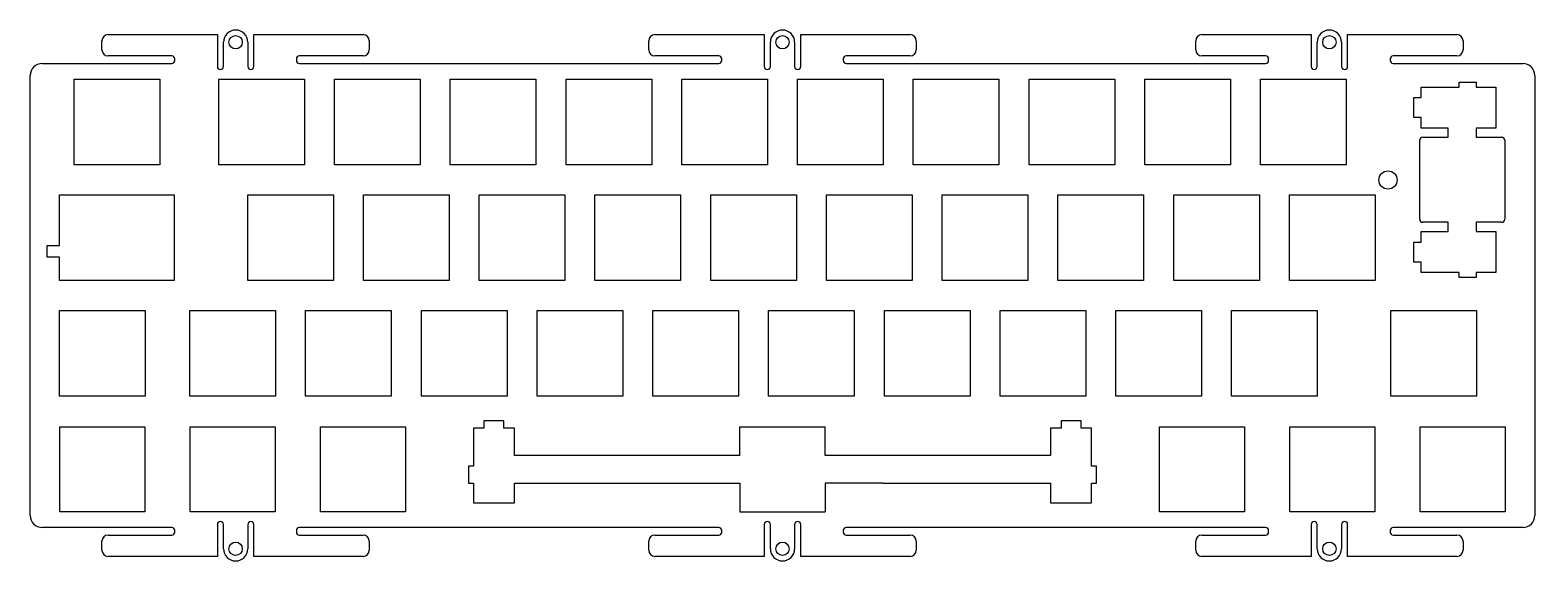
# Model space of a CAD drawing. Header units: millimetres. Extents: x 39 to 286, y 58 to 145.
import ezdxf

# ---------------------------------------------------------------- set-up
doc = ezdxf.new("R2010")
doc.units = ezdxf.units.MM
for name, color, linetype in [('Shape10394', 7, 'CONTINUOUS'), ('Shape10395', 7, 'CONTINUOUS'), ('Shape10396', 7, 'CONTINUOUS'), ('Shape10397', 7, 'CONTINUOUS'), ('Shape10398', 7, 'CONTINUOUS'), ('Shape10399', 7, 'CONTINUOUS'), ('Shape10400', 7, 'CONTINUOUS'), ('Shape10401', 7, 'CONTINUOUS'), ('Shape10402', 7, 'CONTINUOUS'), ('Shape10403', 7, 'CONTINUOUS'), ('Shape10404', 7, 'CONTINUOUS'), ('Shape10405', 7, 'CONTINUOUS'), ('Shape10406', 7, 'CONTINUOUS'), ('Shape10407', 7, 'CONTINUOUS'), ('Shape10408', 7, 'CONTINUOUS'), ('Shape10409', 7, 'CONTINUOUS'), ('Shape10410', 7, 'CONTINUOUS'), ('Shape10411', 7, 'CONTINUOUS'), ('Shape10412', 7, 'CONTINUOUS'), ('Shape10413', 7, 'CONTINUOUS'), ('Shape10414', 7, 'CONTINUOUS'), ('Shape10415', 7, 'CONTINUOUS'), ('Shape10416', 7, 'CONTINUOUS'), ('Shape10417', 7, 'CONTINUOUS'), ('Shape10418', 7, 'CONTINUOUS'), ('Shape10419', 7, 'CONTINUOUS'), ('Shape10420', 7, 'CONTINUOUS'), ('Shape10421', 7, 'CONTINUOUS'), ('Shape10422', 7, 'CONTINUOUS'), ('Shape10423', 7, 'CONTINUOUS'), ('Shape10424', 7, 'CONTINUOUS'), ('Shape10425', 7, 'CONTINUOUS'), ('Shape10426', 7, 'CONTINUOUS'), ('Shape10427', 7, 'CONTINUOUS'), ('Shape10428', 7, 'CONTINUOUS'), ('Shape10429', 7, 'CONTINUOUS'), ('Shape10430', 7, 'CONTINUOUS'), ('Shape10431', 7, 'CONTINUOUS'), ('Shape10551', 7, 'CONTINUOUS'), ('Shape10552', 7, 'CONTINUOUS'), ('Shape10553', 7, 'CONTINUOUS'), ('Shape10554', 7, 'CONTINUOUS'), ('Shape10555', 7, 'CONTINUOUS'), ('Shape10556', 7, 'CONTINUOUS'), ('Shape10557', 7, 'CONTINUOUS'), ('Shape10558', 7, 'CONTINUOUS'), ('Shape10559', 7, 'CONTINUOUS'), ('Shape10560', 7, 'CONTINUOUS'), ('Shape10561', 7, 'CONTINUOUS'), ('Shape10562', 7, 'CONTINUOUS'), ('Shape10563', 7, 'CONTINUOUS'), ('Shape10564', 7, 'CONTINUOUS'), ('Shape10565', 7, 'CONTINUOUS'), ('Shape10566', 7, 'CONTINUOUS'), ('Shape10567', 7, 'CONTINUOUS'), ('Shape10568', 7, 'CONTINUOUS'), ('Shape10569', 7, 'CONTINUOUS'), ('Shape10570', 7, 'CONTINUOUS'), ('Shape10571', 7, 'CONTINUOUS'), ('Shape10572', 7, 'CONTINUOUS'), ('Shape10573', 7, 'CONTINUOUS'), ('Shape10574', 7, 'CONTINUOUS'), ('Shape10575', 7, 'CONTINUOUS'), ('Shape10576', 7, 'CONTINUOUS'), ('Shape10577', 7, 'CONTINUOUS'), ('Shape10578', 7, 'CONTINUOUS'), ('Shape10579', 7, 'CONTINUOUS'), ('Shape10580', 7, 'CONTINUOUS'), ('Shape10581', 7, 'CONTINUOUS'), ('Shape10582', 7, 'CONTINUOUS'), ('Shape10583', 7, 'CONTINUOUS'), ('Shape10584', 7, 'CONTINUOUS'), ('Shape10585', 7, 'CONTINUOUS'), ('Shape10586', 7, 'CONTINUOUS'), ('Shape10587', 7, 'CONTINUOUS'), ('Shape10588', 7, 'CONTINUOUS'), ('Shape10589', 7, 'CONTINUOUS'), ('Shape10590', 7, 'CONTINUOUS'), ('Shape10671', 7, 'CONTINUOUS'), ('Shape10672', 7, 'CONTINUOUS'), ('Shape10673', 7, 'CONTINUOUS'), ('Shape10674', 7, 'CONTINUOUS'), ('Shape10675', 7, 'CONTINUOUS'), ('Shape10676', 7, 'CONTINUOUS'), ('Shape10677', 7, 'CONTINUOUS'), ('Shape10678', 7, 'CONTINUOUS'), ('Shape12742', 7, 'CONTINUOUS'), ('Shape8142', 7, 'CONTINUOUS'), ('Shape8143', 7, 'CONTINUOUS'), ('Shape8144', 7, 'CONTINUOUS'), ('Shape8145', 7, 'CONTINUOUS'), ('Shape8146', 7, 'CONTINUOUS'), ('Shape8147', 7, 'CONTINUOUS'), ('Shape8772', 7, 'CONTINUOUS'), ('Shape8773', 7, 'CONTINUOUS'), ('Shape8774', 7, 'CONTINUOUS'), ('Shape8775', 7, 'CONTINUOUS'), ('Shape8776', 7, 'CONTINUOUS'), ('Shape8777', 7, 'CONTINUOUS'), ('Shape8778', 7, 'CONTINUOUS'), ('Shape8779', 7, 'CONTINUOUS'), ('Shape8780', 7, 'CONTINUOUS'), ('Shape8781', 7, 'CONTINUOUS'), ('Shape8782', 7, 'CONTINUOUS'), ('Shape8783', 7, 'CONTINUOUS'), ('Shape8784', 7, 'CONTINUOUS'), ('Shape8785', 7, 'CONTINUOUS'), ('Shape8786', 7, 'CONTINUOUS'), ('Shape8787', 7, 'CONTINUOUS'), ('Shape8788', 7, 'CONTINUOUS'), ('Shape8789', 7, 'CONTINUOUS'), ('Shape8790', 7, 'CONTINUOUS'), ('Shape8791', 7, 'CONTINUOUS'), ('Shape8792', 7, 'CONTINUOUS'), ('Shape8793', 7, 'CONTINUOUS'), ('Shape8794', 7, 'CONTINUOUS'), ('Shape8795', 7, 'CONTINUOUS'), ('Shape8796', 7, 'CONTINUOUS'), ('Shape8797', 7, 'CONTINUOUS'), ('Shape8798', 7, 'CONTINUOUS'), ('Shape8799', 7, 'CONTINUOUS'), ('Shape8800', 7, 'CONTINUOUS'), ('Shape8801', 7, 'CONTINUOUS'), ('Shape8802', 7, 'CONTINUOUS'), ('Shape8803', 7, 'CONTINUOUS'), ('Shape8804', 7, 'CONTINUOUS'), ('Shape8805', 7, 'CONTINUOUS'), ('Shape8806', 7, 'CONTINUOUS'), ('Shape8807', 7, 'CONTINUOUS'), ('Shape8808', 7, 'CONTINUOUS'), ('Shape8809', 7, 'CONTINUOUS'), ('Shape8810', 7, 'CONTINUOUS'), ('Shape8811', 7, 'CONTINUOUS'), ('Shape8812', 7, 'CONTINUOUS'), ('Shape8813', 7, 'CONTINUOUS'), ('Shape8814', 7, 'CONTINUOUS'), ('Shape8815', 7, 'CONTINUOUS'), ('Shape8816', 7, 'CONTINUOUS'), ('Shape8817', 7, 'CONTINUOUS'), ('Shape8818', 7, 'CONTINUOUS'), ('Shape8819', 7, 'CONTINUOUS'), ('Shape8820', 7, 'CONTINUOUS'), ('Shape8821', 7, 'CONTINUOUS'), ('Shape8822', 7, 'CONTINUOUS'), ('Shape8823', 7, 'CONTINUOUS'), ('Shape8824', 7, 'CONTINUOUS'), ('Shape8825', 7, 'CONTINUOUS'), ('Shape8826', 7, 'CONTINUOUS'), ('Shape8827', 7, 'CONTINUOUS'), ('Shape8828', 7, 'CONTINUOUS'), ('Shape8829', 7, 'CONTINUOUS'), ('Shape8830', 7, 'CONTINUOUS'), ('Shape8831', 7, 'CONTINUOUS'), ('Shape8832', 7, 'CONTINUOUS'), ('Shape8833', 7, 'CONTINUOUS'), ('Shape8834', 7, 'CONTINUOUS'), ('Shape8835', 7, 'CONTINUOUS'), ('Shape8836', 7, 'CONTINUOUS'), ('Shape8837', 7, 'CONTINUOUS'), ('Shape8838', 7, 'CONTINUOUS'), ('Shape8839', 7, 'CONTINUOUS'), ('Shape8840', 7, 'CONTINUOUS'), ('Shape8841', 7, 'CONTINUOUS'), ('Shape8842', 7, 'CONTINUOUS'), ('Shape8843', 7, 'CONTINUOUS'), ('Shape8844', 7, 'CONTINUOUS'), ('Shape8845', 7, 'CONTINUOUS'), ('Shape8846', 7, 'CONTINUOUS'), ('Shape8847', 7, 'CONTINUOUS'), ('Shape8848', 7, 'CONTINUOUS'), ('Shape8849', 7, 'CONTINUOUS'), ('Shape8850', 7, 'CONTINUOUS'), ('Shape8851', 7, 'CONTINUOUS'), ('Shape8852', 7, 'CONTINUOUS'), ('Shape8853', 7, 'CONTINUOUS'), ('Shape8854', 7, 'CONTINUOUS'), ('Shape8855', 7, 'CONTINUOUS'), ('Shape8856', 7, 'CONTINUOUS'), ('Shape8857', 7, 'CONTINUOUS'), ('Shape8858', 7, 'CONTINUOUS'), ('Shape8859', 7, 'CONTINUOUS'), ('Shape8860', 7, 'CONTINUOUS'), ('Shape8861', 7, 'CONTINUOUS'), ('Shape8862', 7, 'CONTINUOUS'), ('Shape8863', 7, 'CONTINUOUS'), ('Shape8864', 7, 'CONTINUOUS'), ('Shape8865', 7, 'CONTINUOUS'), ('Shape8866', 7, 'CONTINUOUS'), ('Shape8867', 7, 'CONTINUOUS'), ('Shape8868', 7, 'CONTINUOUS'), ('Shape8869', 7, 'CONTINUOUS'), ('Shape8870', 7, 'CONTINUOUS'), ('Shape8871', 7, 'CONTINUOUS'), ('Shape8872', 7, 'CONTINUOUS'), ('Shape8873', 7, 'CONTINUOUS'), ('Shape8874', 7, 'CONTINUOUS'), ('Shape8875', 7, 'CONTINUOUS'), ('Shape8876', 7, 'CONTINUOUS'), ('Shape8877', 7, 'CONTINUOUS'), ('Shape8878', 7, 'CONTINUOUS'), ('Shape8879', 7, 'CONTINUOUS'), ('Shape8880', 7, 'CONTINUOUS'), ('Shape8881', 7, 'CONTINUOUS'), ('Shape8882', 7, 'CONTINUOUS'), ('Shape8883', 7, 'CONTINUOUS'), ('Shape8884', 7, 'CONTINUOUS'), ('Shape8885', 7, 'CONTINUOUS'), ('Shape8886', 7, 'CONTINUOUS'), ('Shape8887', 7, 'CONTINUOUS'), ('Shape8888', 7, 'CONTINUOUS'), ('Shape8889', 7, 'CONTINUOUS'), ('Shape8890', 7, 'CONTINUOUS'), ('Shape8891', 7, 'CONTINUOUS'), ('Shape8892', 7, 'CONTINUOUS'), ('Shape8893', 7, 'CONTINUOUS'), ('Shape8894', 7, 'CONTINUOUS'), ('Shape8895', 7, 'CONTINUOUS'), ('Shape8896', 7, 'CONTINUOUS'), ('Shape8897', 7, 'CONTINUOUS'), ('Shape8898', 7, 'CONTINUOUS'), ('Shape8899', 7, 'CONTINUOUS'), ('Shape8900', 7, 'CONTINUOUS'), ('Shape8901', 7, 'CONTINUOUS'), ('Shape8902', 7, 'CONTINUOUS'), ('Shape8903', 7, 'CONTINUOUS'), ('Shape8904', 7, 'CONTINUOUS'), ('Shape8905', 7, 'CONTINUOUS'), ('Shape8906', 7, 'CONTINUOUS'), ('Shape8907', 7, 'CONTINUOUS'), ('Shape8908', 7, 'CONTINUOUS'), ('Shape8909', 7, 'CONTINUOUS'), ('Shape8910', 7, 'CONTINUOUS'), ('Shape8911', 7, 'CONTINUOUS'), ('Shape8912', 7, 'CONTINUOUS'), ('Shape8913', 7, 'CONTINUOUS'), ('Shape8914', 7, 'CONTINUOUS'), ('Shape8915', 7, 'CONTINUOUS'), ('Shape8916', 7, 'CONTINUOUS'), ('Shape8917', 7, 'CONTINUOUS'), ('Shape8918', 7, 'CONTINUOUS'), ('Shape8919', 7, 'CONTINUOUS'), ('Shape8920', 7, 'CONTINUOUS'), ('Shape8921', 7, 'CONTINUOUS'), ('Shape8922', 7, 'CONTINUOUS'), ('Shape8923', 7, 'CONTINUOUS'), ('Shape9076', 7, 'CONTINUOUS'), ('Shape9077', 7, 'CONTINUOUS'), ('Shape9078', 7, 'CONTINUOUS'), ('Shape9079', 7, 'CONTINUOUS'), ('Shape9080', 7, 'CONTINUOUS'), ('Shape9081', 7, 'CONTINUOUS'), ('Shape9082', 7, 'CONTINUOUS'), ('Shape9083', 7, 'CONTINUOUS'), ('Shape9084', 7, 'CONTINUOUS'), ('Shape9085', 7, 'CONTINUOUS'), ('Shape9086', 7, 'CONTINUOUS'), ('Shape9087', 7, 'CONTINUOUS'), ('Shape9088', 7, 'CONTINUOUS'), ('Shape9089', 7, 'CONTINUOUS'), ('Shape9090', 7, 'CONTINUOUS'), ('Shape9091', 7, 'CONTINUOUS'), ('Shape9092', 7, 'CONTINUOUS'), ('Shape9093', 7, 'CONTINUOUS'), ('Shape9094', 7, 'CONTINUOUS'), ('Shape9095', 7, 'CONTINUOUS'), ('Shape9096', 7, 'CONTINUOUS'), ('Shape9097', 7, 'CONTINUOUS'), ('Shape9098', 7, 'CONTINUOUS'), ('Shape9099', 7, 'CONTINUOUS'), ('Shape9100', 7, 'CONTINUOUS'), ('Shape9101', 7, 'CONTINUOUS'), ('Shape9102', 7, 'CONTINUOUS'), ('Shape9103', 7, 'CONTINUOUS'), ('Shape9104', 7, 'CONTINUOUS'), ('Shape9105', 7, 'CONTINUOUS'), ('Shape9106', 7, 'CONTINUOUS'), ('Shape9107', 7, 'CONTINUOUS'), ('Shape9108', 7, 'CONTINUOUS'), ('Shape9109', 7, 'CONTINUOUS'), ('Shape9110', 7, 'CONTINUOUS'), ('Shape9111', 7, 'CONTINUOUS'), ('Shape9112', 7, 'CONTINUOUS'), ('Shape9113', 7, 'CONTINUOUS'), ('Shape9114', 7, 'CONTINUOUS'), ('Shape9115', 7, 'CONTINUOUS'), ('Shape9116', 7, 'CONTINUOUS'), ('Shape9117', 7, 'CONTINUOUS'), ('Shape9118', 7, 'CONTINUOUS'), ('Shape9119', 7, 'CONTINUOUS'), ('Shape9120', 7, 'CONTINUOUS'), ('Shape9121', 7, 'CONTINUOUS'), ('Shape9122', 7, 'CONTINUOUS'), ('Shape9123', 7, 'CONTINUOUS'), ('Shape9124', 7, 'CONTINUOUS'), ('Shape9125', 7, 'CONTINUOUS'), ('Shape9126', 7, 'CONTINUOUS'), ('Shape9127', 7, 'CONTINUOUS'), ('Shape9128', 7, 'CONTINUOUS'), ('Shape9129', 7, 'CONTINUOUS'), ('Shape9130', 7, 'CONTINUOUS'), ('Shape9131', 7, 'CONTINUOUS'), ('Shape9132', 7, 'CONTINUOUS'), ('Shape9133', 7, 'CONTINUOUS'), ('Shape9134', 7, 'CONTINUOUS'), ('Shape9135', 7, 'CONTINUOUS'), ('Shape9136', 7, 'CONTINUOUS'), ('Shape9137', 7, 'CONTINUOUS'), ('Shape9138', 7, 'CONTINUOUS'), ('Shape9139', 7, 'CONTINUOUS'), ('Shape9140', 7, 'CONTINUOUS'), ('Shape9141', 7, 'CONTINUOUS'), ('Shape9142', 7, 'CONTINUOUS'), ('Shape9143', 7, 'CONTINUOUS'), ('Shape9144', 7, 'CONTINUOUS'), ('Shape9145', 7, 'CONTINUOUS'), ('Shape9146', 7, 'CONTINUOUS'), ('Shape9147', 7, 'CONTINUOUS'), ('Shape9148', 7, 'CONTINUOUS'), ('Shape9149', 7, 'CONTINUOUS'), ('Shape9150', 7, 'CONTINUOUS'), ('Shape9151', 7, 'CONTINUOUS'), ('Shape9152', 7, 'CONTINUOUS'), ('Shape9153', 7, 'CONTINUOUS'), ('Shape9154', 7, 'CONTINUOUS'), ('Shape9155', 7, 'CONTINUOUS'), ('Shape9156', 7, 'CONTINUOUS'), ('Shape9157', 7, 'CONTINUOUS'), ('Shape9158', 7, 'CONTINUOUS'), ('Shape9159', 7, 'CONTINUOUS'), ('Shape9160', 7, 'CONTINUOUS'), ('Shape9161', 7, 'CONTINUOUS'), ('Shape9162', 7, 'CONTINUOUS'), ('Shape9163', 7, 'CONTINUOUS'), ('Shape9164', 7, 'CONTINUOUS'), ('Shape9165', 7, 'CONTINUOUS'), ('Shape9166', 7, 'CONTINUOUS'), ('Shape9167', 7, 'CONTINUOUS'), ('Shape9168', 7, 'CONTINUOUS'), ('Shape9169', 7, 'CONTINUOUS'), ('Shape9170', 7, 'CONTINUOUS'), ('Shape9171', 7, 'CONTINUOUS'), ('Shape9172', 7, 'CONTINUOUS'), ('Shape9173', 7, 'CONTINUOUS'), ('Shape9174', 7, 'CONTINUOUS'), ('Shape9175', 7, 'CONTINUOUS'), ('Shape9176', 7, 'CONTINUOUS'), ('Shape9177', 7, 'CONTINUOUS'), ('Shape9178', 7, 'CONTINUOUS'), ('Shape9179', 7, 'CONTINUOUS'), ('Shape9180', 7, 'CONTINUOUS'), ('Shape9181', 7, 'CONTINUOUS'), ('Shape9182', 7, 'CONTINUOUS'), ('Shape9183', 7, 'CONTINUOUS'), ('Shape9184', 7, 'CONTINUOUS'), ('Shape9185', 7, 'CONTINUOUS'), ('Shape9186', 7, 'CONTINUOUS'), ('Shape9187', 7, 'CONTINUOUS'), ('Shape9188', 7, 'CONTINUOUS'), ('Shape9189', 7, 'CONTINUOUS'), ('Shape9190', 7, 'CONTINUOUS'), ('Shape9191', 7, 'CONTINUOUS'), ('Shape9192', 7, 'CONTINUOUS'), ('Shape9193', 7, 'CONTINUOUS'), ('Shape9194', 7, 'CONTINUOUS'), ('Shape9195', 7, 'CONTINUOUS'), ('Shape9196', 7, 'CONTINUOUS'), ('Shape9197', 7, 'CONTINUOUS'), ('Shape9198', 7, 'CONTINUOUS'), ('Shape9199', 7, 'CONTINUOUS'), ('Shape9200', 7, 'CONTINUOUS'), ('Shape9201', 7, 'CONTINUOUS'), ('Shape9202', 7, 'CONTINUOUS'), ('Shape9203', 7, 'CONTINUOUS'), ('Shape9204', 7, 'CONTINUOUS'), ('Shape9205', 7, 'CONTINUOUS'), ('Shape9206', 7, 'CONTINUOUS'), ('Shape9207', 7, 'CONTINUOUS'), ('Shape9208', 7, 'CONTINUOUS'), ('Shape9209', 7, 'CONTINUOUS'), ('Shape9210', 7, 'CONTINUOUS'), ('Shape9211', 7, 'CONTINUOUS'), ('Shape9212', 7, 'CONTINUOUS'), ('Shape9213', 7, 'CONTINUOUS'), ('Shape9214', 7, 'CONTINUOUS'), ('Shape9215', 7, 'CONTINUOUS'), ('Shape9216', 7, 'CONTINUOUS'), ('Shape9217', 7, 'CONTINUOUS'), ('Shape9218', 7, 'CONTINUOUS'), ('Shape9219', 7, 'CONTINUOUS'), ('Shape9220', 7, 'CONTINUOUS'), ('Shape9221', 7, 'CONTINUOUS'), ('Shape9222', 7, 'CONTINUOUS'), ('Shape9223', 7, 'CONTINUOUS'), ('Shape9224', 7, 'CONTINUOUS'), ('Shape9225', 7, 'CONTINUOUS'), ('Shape9226', 7, 'CONTINUOUS'), ('Shape9227', 7, 'CONTINUOUS'), ('Shape9228', 7, 'CONTINUOUS'), ('Shape9229', 7, 'CONTINUOUS'), ('Shape9230', 7, 'CONTINUOUS'), ('Shape9231', 7, 'CONTINUOUS')]:
    doc.layers.add(name, color=color, linetype=linetype)

msp = doc.modelspace()

# ---------------------------------------------------------------- linework, layer by layer
at = {"layer": 'Shape10394'}
msp.add_line((110.788, 73.5311), (110.788, 70.7323), dxfattribs=at)
at = {"layer": 'Shape10395'}
msp.add_line((155.489, 75.3322), (118.363, 75.3322), dxfattribs=at)
at = {"layer": 'Shape10396'}
msp.add_line((118.363, 75.3322), (118.363, 79.8011), dxfattribs=at)
at = {"layer": 'Shape10397'}
msp.add_line((118.363, 79.8011), (116.639, 79.8011), dxfattribs=at)
at = {"layer": 'Shape10398'}
msp.add_line((116.639, 79.8011), (116.639, 81.0014), dxfattribs=at)
at = {"layer": 'Shape10399'}
msp.add_line((116.639, 81.0014), (113.338, 81.0014), dxfattribs=at)
at = {"layer": 'Shape10400'}
msp.add_line((113.338, 81.0014), (113.338, 79.8011), dxfattribs=at)
at = {"layer": 'Shape10401'}
msp.add_line((113.338, 79.8011), (111.613, 79.8011), dxfattribs=at)
at = {"layer": 'Shape10402'}
msp.add_line((111.613, 79.8011), (111.613, 73.5311), dxfattribs=at)
at = {"layer": 'Shape10403'}
msp.add_line((111.613, 73.5311), (110.788, 73.5311), dxfattribs=at)
at = {"layer": 'Shape10404'}
msp.add_line((110.788, 70.7323), (111.613, 70.7323), dxfattribs=at)
at = {"layer": 'Shape10405'}
msp.add_line((111.613, 70.7323), (111.613, 67.5021), dxfattribs=at)
at = {"layer": 'Shape10406'}
msp.add_line((111.613, 67.5021), (118.363, 67.5021), dxfattribs=at)
at = {"layer": 'Shape10407'}
msp.add_line((118.363, 67.5021), (118.363, 70.7323), dxfattribs=at)
at = {"layer": 'Shape10408'}
msp.add_line((118.363, 70.7323), (155.489, 70.7323), dxfattribs=at)
at = {"layer": 'Shape10409'}
msp.add_line((179.013, 70.7323), (206.614, 70.7323), dxfattribs=at)
at = {"layer": 'Shape10410'}
msp.add_line((206.614, 70.7323), (206.614, 67.5021), dxfattribs=at)
at = {"layer": 'Shape10411'}
msp.add_line((206.614, 67.5021), (213.363, 67.5021), dxfattribs=at)
at = {"layer": 'Shape10412'}
msp.add_line((213.363, 67.5021), (213.363, 70.7323), dxfattribs=at)
at = {"layer": 'Shape10413'}
msp.add_line((213.363, 70.7323), (214.189, 70.7323), dxfattribs=at)
at = {"layer": 'Shape10414'}
msp.add_line((214.189, 70.7323), (214.189, 73.5311), dxfattribs=at)
at = {"layer": 'Shape10415'}
msp.add_line((214.189, 73.5311), (213.363, 73.5311), dxfattribs=at)
at = {"layer": 'Shape10416'}
msp.add_line((213.363, 73.5311), (213.363, 79.8011), dxfattribs=at)
at = {"layer": 'Shape10417'}
msp.add_line((213.363, 79.8011), (211.638, 79.8011), dxfattribs=at)
at = {"layer": 'Shape10418'}
msp.add_line((211.638, 79.8011), (211.638, 81.0014), dxfattribs=at)
at = {"layer": 'Shape10419'}
msp.add_line((211.638, 81.0014), (208.339, 81.0014), dxfattribs=at)
at = {"layer": 'Shape10420'}
msp.add_line((208.339, 81.0014), (208.339, 79.8011), dxfattribs=at)
at = {"layer": 'Shape10421'}
msp.add_line((208.339, 79.8011), (206.614, 79.8011), dxfattribs=at)
at = {"layer": 'Shape10422'}
msp.add_line((206.614, 79.8011), (206.614, 75.3322), dxfattribs=at)
at = {"layer": 'Shape10423'}
msp.add_line((206.614, 75.3322), (179.013, 75.3322), dxfattribs=at)
at = {"layer": 'Shape10424'}
msp.add_line((179.013, 75.3322), (169.489, 75.3322), dxfattribs=at)
at = {"layer": 'Shape10425'}
msp.add_line((179.013, 70.7323), (169.489, 70.7323), dxfattribs=at)
at = {"layer": 'Shape10426'}
msp.add_line((155.489, 75.3322), (155.489, 80.0313), dxfattribs=at)
at = {"layer": 'Shape10427'}
msp.add_line((169.489, 75.3322), (169.489, 80.0313), dxfattribs=at)
at = {"layer": 'Shape10428'}
msp.add_line((155.489, 70.7323), (155.489, 66.0313), dxfattribs=at)
at = {"layer": 'Shape10429'}
msp.add_line((169.489, 70.7323), (169.489, 66.0313), dxfattribs=at)
at = {"layer": 'Shape10430'}
msp.add_line((155.489, 80.0313), (169.489, 80.0313), dxfattribs=at)
at = {"layer": 'Shape10431'}
msp.add_line((155.489, 66.0313), (169.489, 66.0313), dxfattribs=at)
at = {"layer": 'Shape10551'}
msp.add_line((280.858, 113.708), (276.659, 113.708), dxfattribs=at)
at = {"layer": 'Shape10552'}
msp.add_arc((280.858, 114.208), 0.5, -90, 0, dxfattribs=at)
at = {"layer": 'Shape10553'}
msp.add_line((276.659, 113.708), (276.659, 112.182), dxfattribs=at)
at = {"layer": 'Shape10554'}
msp.add_line((276.659, 112.182), (279.888, 112.182), dxfattribs=at)
at = {"layer": 'Shape10555'}
msp.add_line((279.888, 112.182), (279.888, 105.432), dxfattribs=at)
at = {"layer": 'Shape10556'}
msp.add_line((279.888, 105.432), (276.659, 105.432), dxfattribs=at)
at = {"layer": 'Shape10557'}
msp.add_line((276.659, 105.432), (276.659, 104.607), dxfattribs=at)
at = {"layer": 'Shape10558'}
msp.add_line((276.659, 104.607), (273.859, 104.607), dxfattribs=at)
at = {"layer": 'Shape10559'}
msp.add_line((273.859, 104.607), (273.859, 105.432), dxfattribs=at)
at = {"layer": 'Shape10560'}
msp.add_line((273.859, 105.432), (267.589, 105.432), dxfattribs=at)
at = {"layer": 'Shape10561'}
msp.add_line((267.589, 105.432), (267.589, 107.158), dxfattribs=at)
at = {"layer": 'Shape10562'}
msp.add_line((267.589, 107.158), (266.389, 107.158), dxfattribs=at)
at = {"layer": 'Shape10563'}
msp.add_line((266.389, 107.158), (266.389, 110.457), dxfattribs=at)
at = {"layer": 'Shape10564'}
msp.add_line((266.389, 110.457), (267.589, 110.457), dxfattribs=at)
at = {"layer": 'Shape10565'}
msp.add_line((267.589, 110.457), (267.589, 112.182), dxfattribs=at)
at = {"layer": 'Shape10566'}
msp.add_line((267.589, 112.182), (272.058, 112.182), dxfattribs=at)
at = {"layer": 'Shape10567'}
msp.add_line((272.058, 112.182), (272.058, 113.708), dxfattribs=at)
at = {"layer": 'Shape10568'}
msp.add_line((272.058, 113.708), (267.859, 113.708), dxfattribs=at)
at = {"layer": 'Shape10569'}
msp.add_line((267.359, 114.208), (267.359, 127.207), dxfattribs=at)
at = {"layer": 'Shape10570'}
msp.add_arc((267.859, 114.208), 0.5, 180, -90, dxfattribs=at)
at = {"layer": 'Shape10571'}
msp.add_line((267.859, 127.707), (272.058, 127.707), dxfattribs=at)
at = {"layer": 'Shape10572'}
msp.add_arc((267.859, 127.207), 0.5, 90, 180, dxfattribs=at)
at = {"layer": 'Shape10573'}
msp.add_line((272.058, 127.707), (272.058, 129.233), dxfattribs=at)
at = {"layer": 'Shape10574'}
msp.add_line((272.058, 129.233), (267.589, 129.233), dxfattribs=at)
at = {"layer": 'Shape10575'}
msp.add_line((267.589, 129.233), (267.589, 130.956), dxfattribs=at)
at = {"layer": 'Shape10576'}
msp.add_line((267.589, 130.956), (266.389, 130.956), dxfattribs=at)
at = {"layer": 'Shape10577'}
msp.add_line((266.389, 130.956), (266.389, 134.257), dxfattribs=at)
at = {"layer": 'Shape10578'}
msp.add_line((266.389, 134.257), (267.589, 134.257), dxfattribs=at)
at = {"layer": 'Shape10579'}
msp.add_line((267.589, 134.257), (267.589, 135.982), dxfattribs=at)
at = {"layer": 'Shape10580'}
msp.add_line((267.589, 135.982), (273.859, 135.982), dxfattribs=at)
at = {"layer": 'Shape10581'}
msp.add_line((273.859, 135.982), (273.859, 136.807), dxfattribs=at)
at = {"layer": 'Shape10582'}
msp.add_line((273.859, 136.807), (276.659, 136.807), dxfattribs=at)
at = {"layer": 'Shape10583'}
msp.add_line((276.659, 136.807), (276.659, 135.982), dxfattribs=at)
at = {"layer": 'Shape10584'}
msp.add_line((276.659, 135.982), (279.888, 135.982), dxfattribs=at)
at = {"layer": 'Shape10585'}
msp.add_line((279.888, 135.982), (279.888, 129.233), dxfattribs=at)
at = {"layer": 'Shape10586'}
msp.add_line((279.888, 129.233), (276.659, 129.233), dxfattribs=at)
at = {"layer": 'Shape10587'}
msp.add_line((276.659, 129.233), (276.659, 127.707), dxfattribs=at)
at = {"layer": 'Shape10588'}
msp.add_line((276.659, 127.707), (280.858, 127.707), dxfattribs=at)
at = {"layer": 'Shape10589'}
msp.add_arc((280.858, 127.207), 0.5, 0, 90, dxfattribs=at)
at = {"layer": 'Shape10590'}
msp.add_line((281.358, 127.207), (281.358, 114.208), dxfattribs=at)
at = {"layer": 'Shape10671'}
msp.add_line((64.9525, 85.0822), (64.9525, 99.1822), dxfattribs=at)
at = {"layer": 'Shape10672'}
msp.add_line((64.9525, 99.1822), (79.0525, 99.1822), dxfattribs=at)
at = {"layer": 'Shape10673'}
msp.add_line((79.0525, 99.1822), (79.0525, 85.0822), dxfattribs=at)
at = {"layer": 'Shape10674'}
msp.add_line((79.0525, 85.0822), (64.9525, 85.0822), dxfattribs=at)
at = {"layer": 'Shape10675'}
msp.add_line((43.5213, 85.0822), (43.5213, 99.1822), dxfattribs=at)
at = {"layer": 'Shape10676'}
msp.add_line((43.5213, 99.1822), (57.6213, 99.1822), dxfattribs=at)
at = {"layer": 'Shape10677'}
msp.add_line((57.6213, 99.1822), (57.6213, 85.0822), dxfattribs=at)
at = {"layer": 'Shape10678'}
msp.add_line((57.6213, 85.0822), (43.5213, 85.0822), dxfattribs=at)
at = {"layer": 'Shape12742'}
msp.add_circle((262.134, 120.682), 1.5, dxfattribs=at)
at = {"layer": 'Shape8142'}
msp.add_circle((72.49, 143.356), 1.1, dxfattribs=at)
at = {"layer": 'Shape8143'}
msp.add_circle((162.49, 143.356), 1.1, dxfattribs=at)
at = {"layer": 'Shape8144'}
msp.add_circle((252.49, 143.356), 1.1, dxfattribs=at)
at = {"layer": 'Shape8145'}
msp.add_circle((72.49, 59.9581), 1.1, dxfattribs=at)
at = {"layer": 'Shape8146'}
msp.add_circle((162.49, 59.9581), 1.1, dxfattribs=at)
at = {"layer": 'Shape8147'}
msp.add_circle((252.49, 59.9581), 1.1, dxfattribs=at)
at = {"layer": 'Shape8772'}
msp.add_arc((183.49, 142.106), 1, -90, 0, dxfattribs=at)
at = {"layer": 'Shape8773'}
msp.add_line((183.49, 141.106), (172.99, 141.106), dxfattribs=at)
at = {"layer": 'Shape8774'}
msp.add_arc((172.99, 140.606), 0.5, 90, 180, dxfattribs=at)
at = {"layer": 'Shape8775'}
msp.add_line((172.49, 140.606), (172.49, 140.357), dxfattribs=at)
at = {"layer": 'Shape8776'}
msp.add_arc((172.99, 140.357), 0.5, 180, -90, dxfattribs=at)
at = {"layer": 'Shape8777'}
msp.add_line((172.99, 139.857), (241.99, 139.857), dxfattribs=at)
at = {"layer": 'Shape8778'}
msp.add_arc((241.99, 140.357), 0.5, -90, 0, dxfattribs=at)
at = {"layer": 'Shape8779'}
msp.add_line((242.49, 140.357), (242.49, 140.606), dxfattribs=at)
at = {"layer": 'Shape8780'}
msp.add_arc((241.99, 140.606), 0.5, 0, 90, dxfattribs=at)
at = {"layer": 'Shape8781'}
msp.add_line((241.99, 141.106), (231.49, 141.106), dxfattribs=at)
at = {"layer": 'Shape8782'}
msp.add_arc((231.49, 142.106), 1, 180, -90, dxfattribs=at)
at = {"layer": 'Shape8783'}
msp.add_line((230.49, 142.106), (230.49, 143.606), dxfattribs=at)
at = {"layer": 'Shape8784'}
msp.add_arc((231.49, 143.606), 1, 90, 180, dxfattribs=at)
at = {"layer": 'Shape8785'}
msp.add_line((231.49, 144.606), (249.49, 144.606), dxfattribs=at)
at = {"layer": 'Shape8786'}
msp.add_line((249.49, 144.606), (249.49, 139.356), dxfattribs=at)
at = {"layer": 'Shape8787'}
msp.add_arc((249.99, 139.356), 0.5, 180, 0, dxfattribs=at)
at = {"layer": 'Shape8788'}
msp.add_line((250.49, 139.356), (250.49, 143.356), dxfattribs=at)
at = {"layer": 'Shape8789'}
msp.add_arc((252.49, 143.356), 2, 0, 180, dxfattribs=at)
at = {"layer": 'Shape8790'}
msp.add_line((254.49, 143.356), (254.49, 139.356), dxfattribs=at)
at = {"layer": 'Shape8791'}
msp.add_arc((254.99, 139.356), 0.5, 180, 0, dxfattribs=at)
at = {"layer": 'Shape8792'}
msp.add_line((255.49, 139.356), (255.49, 144.606), dxfattribs=at)
at = {"layer": 'Shape8793'}
msp.add_line((255.49, 144.606), (273.49, 144.606), dxfattribs=at)
at = {"layer": 'Shape8794'}
msp.add_arc((273.49, 143.606), 1, 0, 90, dxfattribs=at)
at = {"layer": 'Shape8795'}
msp.add_line((274.49, 143.606), (274.49, 142.106), dxfattribs=at)
at = {"layer": 'Shape8796'}
msp.add_arc((273.49, 142.106), 1, -90, 0, dxfattribs=at)
at = {"layer": 'Shape8797'}
msp.add_line((273.49, 141.106), (262.99, 141.106), dxfattribs=at)
at = {"layer": 'Shape8798'}
msp.add_arc((262.99, 140.606), 0.5, 90, 180, dxfattribs=at)
at = {"layer": 'Shape8799'}
msp.add_line((262.49, 140.606), (262.49, 140.357), dxfattribs=at)
at = {"layer": 'Shape8800'}
msp.add_arc((262.99, 140.357), 0.5, 180, -90, dxfattribs=at)
at = {"layer": 'Shape8801'}
msp.add_line((262.99, 139.857), (284.315, 139.857), dxfattribs=at)
at = {"layer": 'Shape8802'}
msp.add_arc((284.315, 137.857), 2, 0, 90, dxfattribs=at)
at = {"layer": 'Shape8803'}
msp.add_line((286.315, 137.857), (286.315, 65.4572), dxfattribs=at)
at = {"layer": 'Shape8804'}
msp.add_arc((284.315, 65.4572), 2, -90, 0, dxfattribs=at)
at = {"layer": 'Shape8805'}
msp.add_line((284.315, 63.4572), (262.99, 63.4572), dxfattribs=at)
at = {"layer": 'Shape8806'}
msp.add_arc((262.99, 62.9572), 0.5, 90, 180, dxfattribs=at)
at = {"layer": 'Shape8807'}
msp.add_line((262.49, 62.9572), (262.49, 62.7081), dxfattribs=at)
at = {"layer": 'Shape8808'}
msp.add_arc((262.99, 62.7081), 0.5, 180, -90, dxfattribs=at)
at = {"layer": 'Shape8809'}
msp.add_line((262.99, 62.2081), (273.49, 62.2081), dxfattribs=at)
at = {"layer": 'Shape8810'}
msp.add_arc((273.49, 61.2081), 1, 0, 90, dxfattribs=at)
at = {"layer": 'Shape8811'}
msp.add_line((274.49, 61.2081), (274.49, 59.7081), dxfattribs=at)
at = {"layer": 'Shape8812'}
msp.add_arc((273.49, 59.7081), 1, -90, 0, dxfattribs=at)
at = {"layer": 'Shape8813'}
msp.add_line((273.49, 58.7081), (255.49, 58.7081), dxfattribs=at)
at = {"layer": 'Shape8814'}
msp.add_line((255.49, 58.7081), (255.49, 63.9581), dxfattribs=at)
at = {"layer": 'Shape8815'}
msp.add_arc((254.99, 63.9581), 0.5, 0, 180, dxfattribs=at)
at = {"layer": 'Shape8816'}
msp.add_line((254.49, 63.9581), (254.49, 59.9581), dxfattribs=at)
at = {"layer": 'Shape8817'}
msp.add_arc((252.49, 59.9581), 2, 180, 0, dxfattribs=at)
at = {"layer": 'Shape8818'}
msp.add_line((250.49, 59.9581), (250.49, 63.9581), dxfattribs=at)
at = {"layer": 'Shape8819'}
msp.add_arc((249.99, 63.9581), 0.5, 0, 180, dxfattribs=at)
at = {"layer": 'Shape8820'}
msp.add_line((249.49, 63.9581), (249.49, 58.7081), dxfattribs=at)
at = {"layer": 'Shape8821'}
msp.add_line((249.49, 58.7081), (231.49, 58.7081), dxfattribs=at)
at = {"layer": 'Shape8822'}
msp.add_arc((231.49, 59.7081), 1, 180, -90, dxfattribs=at)
at = {"layer": 'Shape8823'}
msp.add_line((230.49, 59.7081), (230.49, 61.2081), dxfattribs=at)
at = {"layer": 'Shape8824'}
msp.add_arc((231.49, 61.2081), 1, 90, 180, dxfattribs=at)
at = {"layer": 'Shape8825'}
msp.add_line((231.49, 62.2081), (241.99, 62.2081), dxfattribs=at)
at = {"layer": 'Shape8826'}
msp.add_arc((241.99, 62.7081), 0.5, -90, 0, dxfattribs=at)
at = {"layer": 'Shape8827'}
msp.add_line((242.49, 62.7081), (242.49, 62.9572), dxfattribs=at)
at = {"layer": 'Shape8828'}
msp.add_arc((241.99, 62.9572), 0.5, 0, 90, dxfattribs=at)
at = {"layer": 'Shape8829'}
msp.add_line((241.99, 63.4572), (172.99, 63.4572), dxfattribs=at)
at = {"layer": 'Shape8830'}
msp.add_arc((172.99, 62.9572), 0.5, 90, 180, dxfattribs=at)
at = {"layer": 'Shape8831'}
msp.add_line((172.49, 62.9572), (172.49, 62.7081), dxfattribs=at)
at = {"layer": 'Shape8832'}
msp.add_arc((172.99, 62.7081), 0.5, 180, -90, dxfattribs=at)
at = {"layer": 'Shape8833'}
msp.add_line((172.99, 62.2081), (183.49, 62.2081), dxfattribs=at)
at = {"layer": 'Shape8834'}
msp.add_arc((183.49, 61.2081), 1, 0, 90, dxfattribs=at)
at = {"layer": 'Shape8835'}
msp.add_line((184.49, 61.2081), (184.49, 59.7081), dxfattribs=at)
at = {"layer": 'Shape8836'}
msp.add_arc((183.49, 59.7081), 1, -90, 0, dxfattribs=at)
at = {"layer": 'Shape8837'}
msp.add_line((183.49, 58.7081), (165.49, 58.7081), dxfattribs=at)
at = {"layer": 'Shape8838'}
msp.add_line((165.49, 58.7081), (165.49, 63.9581), dxfattribs=at)
at = {"layer": 'Shape8839'}
msp.add_arc((164.99, 63.9581), 0.5, 0, 180, dxfattribs=at)
at = {"layer": 'Shape8840'}
msp.add_line((164.49, 63.9581), (164.49, 59.9581), dxfattribs=at)
at = {"layer": 'Shape8841'}
msp.add_arc((162.49, 59.9581), 2, 180, 0, dxfattribs=at)
at = {"layer": 'Shape8842'}
msp.add_line((160.49, 59.9581), (160.49, 63.9581), dxfattribs=at)
at = {"layer": 'Shape8843'}
msp.add_arc((159.99, 63.9581), 0.5, 0, 180, dxfattribs=at)
at = {"layer": 'Shape8844'}
msp.add_line((159.49, 63.9581), (159.49, 58.7081), dxfattribs=at)
at = {"layer": 'Shape8845'}
msp.add_line((159.49, 58.7081), (141.49, 58.7081), dxfattribs=at)
at = {"layer": 'Shape8846'}
msp.add_arc((141.49, 59.7081), 1, 180, -90, dxfattribs=at)
at = {"layer": 'Shape8847'}
msp.add_line((140.49, 59.7081), (140.49, 61.2081), dxfattribs=at)
at = {"layer": 'Shape8848'}
msp.add_arc((141.49, 61.2081), 1, 90, 180, dxfattribs=at)
at = {"layer": 'Shape8849'}
msp.add_line((141.49, 62.2081), (151.99, 62.2081), dxfattribs=at)
at = {"layer": 'Shape8850'}
msp.add_arc((151.99, 62.7081), 0.5, -90, 0, dxfattribs=at)
at = {"layer": 'Shape8851'}
msp.add_line((152.49, 62.7081), (152.49, 62.9572), dxfattribs=at)
at = {"layer": 'Shape8852'}
msp.add_arc((151.99, 62.9572), 0.5, 0, 90, dxfattribs=at)
at = {"layer": 'Shape8853'}
msp.add_line((151.99, 63.4572), (82.99, 63.4572), dxfattribs=at)
at = {"layer": 'Shape8854'}
msp.add_arc((82.99, 62.9572), 0.5, 90, 180, dxfattribs=at)
at = {"layer": 'Shape8855'}
msp.add_line((82.49, 62.9572), (82.49, 62.7081), dxfattribs=at)
at = {"layer": 'Shape8856'}
msp.add_arc((82.99, 62.7081), 0.5, 180, -90, dxfattribs=at)
at = {"layer": 'Shape8857'}
msp.add_line((82.99, 62.2081), (93.49, 62.2081), dxfattribs=at)
at = {"layer": 'Shape8858'}
msp.add_arc((93.49, 61.2081), 1, 0, 90, dxfattribs=at)
at = {"layer": 'Shape8859'}
msp.add_line((94.49, 61.2081), (94.49, 59.7081), dxfattribs=at)
at = {"layer": 'Shape8860'}
msp.add_arc((93.49, 59.7081), 1, -90, 0, dxfattribs=at)
at = {"layer": 'Shape8861'}
msp.add_line((93.49, 58.7081), (75.49, 58.7081), dxfattribs=at)
at = {"layer": 'Shape8862'}
msp.add_line((75.49, 58.7081), (75.49, 63.9581), dxfattribs=at)
at = {"layer": 'Shape8863'}
msp.add_arc((74.99, 63.9581), 0.5, 0, 180, dxfattribs=at)
at = {"layer": 'Shape8864'}
msp.add_line((74.49, 63.9581), (74.49, 59.9581), dxfattribs=at)
at = {"layer": 'Shape8865'}
msp.add_arc((72.49, 59.9581), 2, 180, 0, dxfattribs=at)
at = {"layer": 'Shape8866'}
msp.add_line((70.49, 59.9581), (70.49, 63.9581), dxfattribs=at)
at = {"layer": 'Shape8867'}
msp.add_arc((69.99, 63.9581), 0.5, 0, 180, dxfattribs=at)
at = {"layer": 'Shape8868'}
msp.add_line((69.49, 63.9581), (69.49, 58.7081), dxfattribs=at)
at = {"layer": 'Shape8869'}
msp.add_line((69.49, 58.7081), (51.49, 58.7081), dxfattribs=at)
at = {"layer": 'Shape8870'}
msp.add_arc((51.49, 59.7081), 1, 180, -90, dxfattribs=at)
at = {"layer": 'Shape8871'}
msp.add_line((50.49, 59.7081), (50.49, 61.2081), dxfattribs=at)
at = {"layer": 'Shape8872'}
msp.add_arc((51.49, 61.2081), 1, 90, 180, dxfattribs=at)
at = {"layer": 'Shape8873'}
msp.add_line((51.49, 62.2081), (61.99, 62.2081), dxfattribs=at)
at = {"layer": 'Shape8874'}
msp.add_arc((61.99, 62.7081), 0.5, -90, 0, dxfattribs=at)
at = {"layer": 'Shape8875'}
msp.add_line((62.49, 62.7081), (62.49, 62.9572), dxfattribs=at)
at = {"layer": 'Shape8876'}
msp.add_arc((61.99, 62.9572), 0.5, 0, 90, dxfattribs=at)
at = {"layer": 'Shape8877'}
msp.add_line((61.99, 63.4572), (40.665, 63.4572), dxfattribs=at)
at = {"layer": 'Shape8878'}
msp.add_arc((40.665, 65.4572), 2, 180, -90, dxfattribs=at)
at = {"layer": 'Shape8879'}
msp.add_line((38.665, 65.4572), (38.665, 137.857), dxfattribs=at)
at = {"layer": 'Shape8880'}
msp.add_arc((40.665, 137.857), 2, 90, 180, dxfattribs=at)
at = {"layer": 'Shape8881'}
msp.add_line((40.665, 139.857), (61.99, 139.857), dxfattribs=at)
at = {"layer": 'Shape8882'}
msp.add_arc((61.99, 140.357), 0.5, -90, 0, dxfattribs=at)
at = {"layer": 'Shape8883'}
msp.add_line((62.49, 140.357), (62.49, 140.606), dxfattribs=at)
at = {"layer": 'Shape8884'}
msp.add_arc((61.99, 140.606), 0.5, 0, 90, dxfattribs=at)
at = {"layer": 'Shape8885'}
msp.add_line((61.99, 141.106), (51.49, 141.106), dxfattribs=at)
at = {"layer": 'Shape8886'}
msp.add_arc((51.49, 142.106), 1, 180, -90, dxfattribs=at)
at = {"layer": 'Shape8887'}
msp.add_line((50.49, 142.106), (50.49, 143.606), dxfattribs=at)
at = {"layer": 'Shape8888'}
msp.add_arc((51.49, 143.606), 1, 90, 180, dxfattribs=at)
at = {"layer": 'Shape8889'}
msp.add_line((51.49, 144.606), (69.49, 144.606), dxfattribs=at)
at = {"layer": 'Shape8890'}
msp.add_line((69.49, 144.606), (69.49, 139.356), dxfattribs=at)
at = {"layer": 'Shape8891'}
msp.add_arc((69.99, 139.356), 0.5, 180, 0, dxfattribs=at)
at = {"layer": 'Shape8892'}
msp.add_line((70.49, 139.356), (70.49, 143.356), dxfattribs=at)
at = {"layer": 'Shape8893'}
msp.add_arc((72.49, 143.356), 2, 0, 180, dxfattribs=at)
at = {"layer": 'Shape8894'}
msp.add_line((74.49, 143.356), (74.49, 139.356), dxfattribs=at)
at = {"layer": 'Shape8895'}
msp.add_arc((74.99, 139.356), 0.5, 180, 0, dxfattribs=at)
at = {"layer": 'Shape8896'}
msp.add_line((75.49, 139.356), (75.49, 144.606), dxfattribs=at)
at = {"layer": 'Shape8897'}
msp.add_line((75.49, 144.606), (93.49, 144.606), dxfattribs=at)
at = {"layer": 'Shape8898'}
msp.add_arc((93.49, 143.606), 1, 0, 90, dxfattribs=at)
at = {"layer": 'Shape8899'}
msp.add_line((94.49, 143.606), (94.49, 142.106), dxfattribs=at)
at = {"layer": 'Shape8900'}
msp.add_arc((93.49, 142.106), 1, -90, 0, dxfattribs=at)
at = {"layer": 'Shape8901'}
msp.add_line((93.49, 141.106), (82.99, 141.106), dxfattribs=at)
at = {"layer": 'Shape8902'}
msp.add_arc((82.99, 140.606), 0.5, 90, 180, dxfattribs=at)
at = {"layer": 'Shape8903'}
msp.add_line((82.49, 140.606), (82.49, 140.357), dxfattribs=at)
at = {"layer": 'Shape8904'}
msp.add_arc((82.99, 140.357), 0.5, 180, -90, dxfattribs=at)
at = {"layer": 'Shape8905'}
msp.add_line((82.99, 139.857), (151.99, 139.857), dxfattribs=at)
at = {"layer": 'Shape8906'}
msp.add_arc((151.99, 140.357), 0.5, -90, 0, dxfattribs=at)
at = {"layer": 'Shape8907'}
msp.add_line((152.49, 140.357), (152.49, 140.606), dxfattribs=at)
at = {"layer": 'Shape8908'}
msp.add_arc((151.99, 140.606), 0.5, 0, 90, dxfattribs=at)
at = {"layer": 'Shape8909'}
msp.add_line((151.99, 141.106), (141.49, 141.106), dxfattribs=at)
at = {"layer": 'Shape8910'}
msp.add_arc((141.49, 142.106), 1, 180, -90, dxfattribs=at)
at = {"layer": 'Shape8911'}
msp.add_line((140.49, 142.106), (140.49, 143.606), dxfattribs=at)
at = {"layer": 'Shape8912'}
msp.add_arc((141.49, 143.606), 1, 90, 180, dxfattribs=at)
at = {"layer": 'Shape8913'}
msp.add_line((141.49, 144.606), (159.49, 144.606), dxfattribs=at)
at = {"layer": 'Shape8914'}
msp.add_line((159.49, 144.606), (159.49, 139.356), dxfattribs=at)
at = {"layer": 'Shape8915'}
msp.add_arc((159.99, 139.356), 0.5, 180, 0, dxfattribs=at)
at = {"layer": 'Shape8916'}
msp.add_line((160.49, 139.356), (160.49, 143.356), dxfattribs=at)
at = {"layer": 'Shape8917'}
msp.add_arc((162.49, 143.356), 2, 0, 180, dxfattribs=at)
at = {"layer": 'Shape8918'}
msp.add_line((164.49, 143.356), (164.49, 139.356), dxfattribs=at)
at = {"layer": 'Shape8919'}
msp.add_arc((164.99, 139.356), 0.5, 180, 0, dxfattribs=at)
at = {"layer": 'Shape8920'}
msp.add_line((165.49, 139.356), (165.49, 144.606), dxfattribs=at)
at = {"layer": 'Shape8921'}
msp.add_line((165.49, 144.606), (183.49, 144.606), dxfattribs=at)
at = {"layer": 'Shape8922'}
msp.add_arc((183.49, 143.606), 1, 0, 90, dxfattribs=at)
at = {"layer": 'Shape8923'}
msp.add_line((184.49, 143.606), (184.49, 142.106), dxfattribs=at)
at = {"layer": 'Shape9076'}
msp.add_line((43.57, 80.0322), (57.57, 80.0322), dxfattribs=at)
at = {"layer": 'Shape9077'}
msp.add_line((57.57, 80.0322), (57.57, 66.0322), dxfattribs=at)
at = {"layer": 'Shape9078'}
msp.add_line((57.57, 66.0322), (43.57, 66.0322), dxfattribs=at)
at = {"layer": 'Shape9079'}
msp.add_line((43.57, 66.0322), (43.57, 80.0322), dxfattribs=at)
at = {"layer": 'Shape9080'}
msp.add_line((79.0013, 66.0322), (65.0013, 66.0322), dxfattribs=at)
at = {"layer": 'Shape9081'}
msp.add_line((65.0013, 66.0322), (65.0013, 80.0322), dxfattribs=at)
at = {"layer": 'Shape9082'}
msp.add_line((65.0013, 80.0322), (79.0013, 80.0322), dxfattribs=at)
at = {"layer": 'Shape9083'}
msp.add_line((79.0013, 80.0322), (79.0013, 66.0322), dxfattribs=at)
at = {"layer": 'Shape9084'}
msp.add_line((100.433, 66.0322), (86.4325, 66.0322), dxfattribs=at)
at = {"layer": 'Shape9085'}
msp.add_line((86.4325, 66.0322), (86.4325, 80.0322), dxfattribs=at)
at = {"layer": 'Shape9086'}
msp.add_line((86.4325, 80.0322), (100.433, 80.0322), dxfattribs=at)
at = {"layer": 'Shape9087'}
msp.add_line((100.433, 80.0322), (100.433, 66.0322), dxfattribs=at)
at = {"layer": 'Shape9088'}
msp.add_line((238.545, 66.0322), (224.545, 66.0322), dxfattribs=at)
at = {"layer": 'Shape9089'}
msp.add_line((224.545, 66.0322), (224.545, 80.0322), dxfattribs=at)
at = {"layer": 'Shape9090'}
msp.add_line((224.545, 80.0322), (238.545, 80.0322), dxfattribs=at)
at = {"layer": 'Shape9091'}
msp.add_line((238.545, 80.0322), (238.545, 66.0322), dxfattribs=at)
at = {"layer": 'Shape9092'}
msp.add_line((259.976, 66.0322), (245.976, 66.0322), dxfattribs=at)
at = {"layer": 'Shape9093'}
msp.add_line((245.976, 66.0322), (245.976, 80.0322), dxfattribs=at)
at = {"layer": 'Shape9094'}
msp.add_line((245.976, 80.0322), (259.976, 80.0322), dxfattribs=at)
at = {"layer": 'Shape9095'}
msp.add_line((259.976, 80.0322), (259.976, 66.0322), dxfattribs=at)
at = {"layer": 'Shape9096'}
msp.add_line((281.408, 66.0322), (267.408, 66.0322), dxfattribs=at)
at = {"layer": 'Shape9097'}
msp.add_line((267.408, 66.0322), (267.408, 80.0322), dxfattribs=at)
at = {"layer": 'Shape9098'}
msp.add_line((267.408, 80.0322), (281.408, 80.0322), dxfattribs=at)
at = {"layer": 'Shape9099'}
msp.add_line((281.408, 80.0322), (281.408, 66.0322), dxfattribs=at)
at = {"layer": 'Shape9100'}
msp.add_line((43.5212, 109.864), (43.5212, 118.232), dxfattribs=at)
at = {"layer": 'Shape9101'}
msp.add_line((43.5212, 118.232), (62.3838, 118.232), dxfattribs=at)
at = {"layer": 'Shape9102'}
msp.add_line((62.3838, 118.232), (62.3838, 104.132), dxfattribs=at)
at = {"layer": 'Shape9103'}
msp.add_line((62.3838, 104.132), (43.5212, 104.132), dxfattribs=at)
at = {"layer": 'Shape9104'}
msp.add_line((43.5212, 104.132), (43.5212, 107.964), dxfattribs=at)
at = {"layer": 'Shape9105'}
msp.add_line((43.5212, 107.964), (41.4829, 107.964), dxfattribs=at)
at = {"layer": 'Shape9106'}
msp.add_line((41.4829, 107.964), (41.4829, 109.864), dxfattribs=at)
at = {"layer": 'Shape9107'}
msp.add_line((41.4829, 109.864), (43.5212, 109.864), dxfattribs=at)
at = {"layer": 'Shape9108'}
msp.add_line((260.027, 118.232), (260.027, 104.132), dxfattribs=at)
at = {"layer": 'Shape9109'}
msp.add_line((260.027, 104.132), (245.927, 104.132), dxfattribs=at)
at = {"layer": 'Shape9110'}
msp.add_line((245.927, 104.132), (245.927, 118.232), dxfattribs=at)
at = {"layer": 'Shape9111'}
msp.add_line((245.927, 118.232), (260.027, 118.232), dxfattribs=at)
at = {"layer": 'Shape9112'}
msp.add_line((226.878, 118.232), (240.977, 118.232), dxfattribs=at)
at = {"layer": 'Shape9113'}
msp.add_line((240.977, 118.232), (240.977, 104.132), dxfattribs=at)
at = {"layer": 'Shape9114'}
msp.add_line((240.977, 104.132), (226.878, 104.132), dxfattribs=at)
at = {"layer": 'Shape9115'}
msp.add_line((226.878, 104.132), (226.878, 118.232), dxfattribs=at)
at = {"layer": 'Shape9116'}
msp.add_line((207.827, 104.132), (207.827, 118.232), dxfattribs=at)
at = {"layer": 'Shape9117'}
msp.add_line((207.827, 118.232), (221.927, 118.232), dxfattribs=at)
at = {"layer": 'Shape9118'}
msp.add_line((221.927, 118.232), (221.927, 104.132), dxfattribs=at)
at = {"layer": 'Shape9119'}
msp.add_line((221.927, 104.132), (207.827, 104.132), dxfattribs=at)
at = {"layer": 'Shape9120'}
msp.add_line((188.778, 118.232), (202.878, 118.232), dxfattribs=at)
at = {"layer": 'Shape9121'}
msp.add_line((202.878, 118.232), (202.878, 104.132), dxfattribs=at)
at = {"layer": 'Shape9122'}
msp.add_line((202.878, 104.132), (188.778, 104.132), dxfattribs=at)
at = {"layer": 'Shape9123'}
msp.add_line((188.778, 104.132), (188.778, 118.232), dxfattribs=at)
at = {"layer": 'Shape9124'}
msp.add_line((169.727, 104.132), (169.727, 118.232), dxfattribs=at)
at = {"layer": 'Shape9125'}
msp.add_line((169.727, 118.232), (183.827, 118.232), dxfattribs=at)
at = {"layer": 'Shape9126'}
msp.add_line((183.827, 118.232), (183.827, 104.132), dxfattribs=at)
at = {"layer": 'Shape9127'}
msp.add_line((183.827, 104.132), (169.727, 104.132), dxfattribs=at)
at = {"layer": 'Shape9128'}
msp.add_line((150.677, 104.132), (150.677, 118.232), dxfattribs=at)
at = {"layer": 'Shape9129'}
msp.add_line((150.677, 118.232), (164.778, 118.232), dxfattribs=at)
at = {"layer": 'Shape9130'}
msp.add_line((164.778, 118.232), (164.778, 104.132), dxfattribs=at)
at = {"layer": 'Shape9131'}
msp.add_line((164.778, 104.132), (150.677, 104.132), dxfattribs=at)
at = {"layer": 'Shape9132'}
msp.add_line((131.627, 118.232), (145.727, 118.232), dxfattribs=at)
at = {"layer": 'Shape9133'}
msp.add_line((145.727, 118.232), (145.727, 104.132), dxfattribs=at)
at = {"layer": 'Shape9134'}
msp.add_line((145.727, 104.132), (131.627, 104.132), dxfattribs=at)
at = {"layer": 'Shape9135'}
msp.add_line((131.627, 104.132), (131.627, 118.232), dxfattribs=at)
at = {"layer": 'Shape9136'}
msp.add_line((112.578, 104.132), (112.578, 118.232), dxfattribs=at)
at = {"layer": 'Shape9137'}
msp.add_line((112.578, 118.232), (126.677, 118.232), dxfattribs=at)
at = {"layer": 'Shape9138'}
msp.add_line((126.677, 118.232), (126.677, 104.132), dxfattribs=at)
at = {"layer": 'Shape9139'}
msp.add_line((126.677, 104.132), (112.578, 104.132), dxfattribs=at)
at = {"layer": 'Shape9140'}
msp.add_line((93.5275, 104.132), (93.5275, 118.232), dxfattribs=at)
at = {"layer": 'Shape9141'}
msp.add_line((93.5275, 118.232), (107.628, 118.232), dxfattribs=at)
at = {"layer": 'Shape9142'}
msp.add_line((107.628, 118.232), (107.628, 104.132), dxfattribs=at)
at = {"layer": 'Shape9143'}
msp.add_line((107.628, 104.132), (93.5275, 104.132), dxfattribs=at)
at = {"layer": 'Shape9144'}
msp.add_line((74.4775, 104.132), (74.4775, 118.232), dxfattribs=at)
at = {"layer": 'Shape9145'}
msp.add_line((74.4775, 118.232), (88.5775, 118.232), dxfattribs=at)
at = {"layer": 'Shape9146'}
msp.add_line((88.5775, 118.232), (88.5775, 104.132), dxfattribs=at)
at = {"layer": 'Shape9147'}
msp.add_line((88.5775, 104.132), (74.4775, 104.132), dxfattribs=at)
at = {"layer": 'Shape9148'}
msp.add_line((45.9025, 137.282), (60.0025, 137.282), dxfattribs=at)
at = {"layer": 'Shape9149'}
msp.add_line((60.0025, 137.282), (60.0025, 123.182), dxfattribs=at)
at = {"layer": 'Shape9150'}
msp.add_line((60.0025, 123.182), (45.9025, 123.182), dxfattribs=at)
at = {"layer": 'Shape9151'}
msp.add_line((45.9025, 123.182), (45.9025, 137.282), dxfattribs=at)
at = {"layer": 'Shape9152'}
msp.add_line((69.715, 137.282), (83.815, 137.282), dxfattribs=at)
at = {"layer": 'Shape9153'}
msp.add_line((83.815, 137.282), (83.815, 123.182), dxfattribs=at)
at = {"layer": 'Shape9154'}
msp.add_line((83.815, 123.182), (69.715, 123.182), dxfattribs=at)
at = {"layer": 'Shape9155'}
msp.add_line((69.715, 123.182), (69.715, 137.282), dxfattribs=at)
at = {"layer": 'Shape9156'}
msp.add_line((88.765, 137.282), (102.865, 137.282), dxfattribs=at)
at = {"layer": 'Shape9157'}
msp.add_line((102.865, 137.282), (102.865, 123.182), dxfattribs=at)
at = {"layer": 'Shape9158'}
msp.add_line((102.865, 123.182), (88.765, 123.182), dxfattribs=at)
at = {"layer": 'Shape9159'}
msp.add_line((88.765, 123.182), (88.765, 137.282), dxfattribs=at)
at = {"layer": 'Shape9160'}
msp.add_line((126.865, 137.282), (140.965, 137.282), dxfattribs=at)
at = {"layer": 'Shape9161'}
msp.add_line((140.965, 137.282), (140.965, 123.182), dxfattribs=at)
at = {"layer": 'Shape9162'}
msp.add_line((140.965, 123.182), (126.865, 123.182), dxfattribs=at)
at = {"layer": 'Shape9163'}
msp.add_line((126.865, 123.182), (126.865, 137.282), dxfattribs=at)
at = {"layer": 'Shape9164'}
msp.add_line((145.915, 137.282), (160.015, 137.282), dxfattribs=at)
at = {"layer": 'Shape9165'}
msp.add_line((160.015, 137.282), (160.015, 123.182), dxfattribs=at)
at = {"layer": 'Shape9166'}
msp.add_line((160.015, 123.182), (145.915, 123.182), dxfattribs=at)
at = {"layer": 'Shape9167'}
msp.add_line((145.915, 123.182), (145.915, 137.282), dxfattribs=at)
at = {"layer": 'Shape9168'}
msp.add_line((164.965, 137.282), (179.065, 137.282), dxfattribs=at)
at = {"layer": 'Shape9169'}
msp.add_line((179.065, 137.282), (179.065, 123.182), dxfattribs=at)
at = {"layer": 'Shape9170'}
msp.add_line((179.065, 123.182), (164.965, 123.182), dxfattribs=at)
at = {"layer": 'Shape9171'}
msp.add_line((164.965, 123.182), (164.965, 137.282), dxfattribs=at)
at = {"layer": 'Shape9172'}
msp.add_line((184.015, 137.282), (198.115, 137.282), dxfattribs=at)
at = {"layer": 'Shape9173'}
msp.add_line((198.115, 137.282), (198.115, 123.182), dxfattribs=at)
at = {"layer": 'Shape9174'}
msp.add_line((198.115, 123.182), (184.015, 123.182), dxfattribs=at)
at = {"layer": 'Shape9175'}
msp.add_line((184.015, 123.182), (184.015, 137.282), dxfattribs=at)
at = {"layer": 'Shape9176'}
msp.add_line((203.065, 137.282), (217.165, 137.282), dxfattribs=at)
at = {"layer": 'Shape9177'}
msp.add_line((217.165, 137.282), (217.165, 123.182), dxfattribs=at)
at = {"layer": 'Shape9178'}
msp.add_line((217.165, 123.182), (203.065, 123.182), dxfattribs=at)
at = {"layer": 'Shape9179'}
msp.add_line((203.065, 123.182), (203.065, 137.282), dxfattribs=at)
at = {"layer": 'Shape9180'}
msp.add_line((222.115, 137.282), (236.215, 137.282), dxfattribs=at)
at = {"layer": 'Shape9181'}
msp.add_line((236.215, 137.282), (236.215, 123.182), dxfattribs=at)
at = {"layer": 'Shape9182'}
msp.add_line((236.215, 123.182), (222.115, 123.182), dxfattribs=at)
at = {"layer": 'Shape9183'}
msp.add_line((222.115, 123.182), (222.115, 137.282), dxfattribs=at)
at = {"layer": 'Shape9184'}
msp.add_line((241.165, 137.282), (255.265, 137.282), dxfattribs=at)
at = {"layer": 'Shape9185'}
msp.add_line((255.265, 137.282), (255.265, 123.182), dxfattribs=at)
at = {"layer": 'Shape9186'}
msp.add_line((255.265, 123.182), (241.165, 123.182), dxfattribs=at)
at = {"layer": 'Shape9187'}
msp.add_line((241.165, 123.182), (241.165, 137.282), dxfattribs=at)
at = {"layer": 'Shape9188'}
msp.add_line((84.0025, 99.1822), (98.1025, 99.1822), dxfattribs=at)
at = {"layer": 'Shape9189'}
msp.add_line((98.1025, 99.1822), (98.1025, 85.0822), dxfattribs=at)
at = {"layer": 'Shape9190'}
msp.add_line((98.1025, 85.0822), (84.0025, 85.0822), dxfattribs=at)
at = {"layer": 'Shape9191'}
msp.add_line((84.0025, 85.0822), (84.0025, 99.1822), dxfattribs=at)
at = {"layer": 'Shape9192'}
msp.add_line((103.053, 99.1822), (117.153, 99.1822), dxfattribs=at)
at = {"layer": 'Shape9193'}
msp.add_line((117.153, 99.1822), (117.153, 85.0822), dxfattribs=at)
at = {"layer": 'Shape9194'}
msp.add_line((117.153, 85.0822), (103.053, 85.0822), dxfattribs=at)
at = {"layer": 'Shape9195'}
msp.add_line((103.053, 85.0822), (103.053, 99.1822), dxfattribs=at)
at = {"layer": 'Shape9196'}
msp.add_line((122.102, 99.1822), (136.202, 99.1822), dxfattribs=at)
at = {"layer": 'Shape9197'}
msp.add_line((136.202, 99.1822), (136.202, 85.0822), dxfattribs=at)
at = {"layer": 'Shape9198'}
msp.add_line((136.202, 85.0822), (122.102, 85.0822), dxfattribs=at)
at = {"layer": 'Shape9199'}
msp.add_line((122.102, 85.0822), (122.102, 99.1822), dxfattribs=at)
at = {"layer": 'Shape9200'}
msp.add_line((141.152, 99.1822), (155.252, 99.1822), dxfattribs=at)
at = {"layer": 'Shape9201'}
msp.add_line((155.252, 99.1822), (155.252, 85.0822), dxfattribs=at)
at = {"layer": 'Shape9202'}
msp.add_line((155.252, 85.0822), (141.152, 85.0822), dxfattribs=at)
at = {"layer": 'Shape9203'}
msp.add_line((141.152, 85.0822), (141.152, 99.1822), dxfattribs=at)
at = {"layer": 'Shape9204'}
msp.add_line((160.202, 99.1822), (174.302, 99.1822), dxfattribs=at)
at = {"layer": 'Shape9205'}
msp.add_line((174.302, 99.1822), (174.302, 85.0822), dxfattribs=at)
at = {"layer": 'Shape9206'}
msp.add_line((174.302, 85.0822), (160.202, 85.0822), dxfattribs=at)
at = {"layer": 'Shape9207'}
msp.add_line((160.202, 85.0822), (160.202, 99.1822), dxfattribs=at)
at = {"layer": 'Shape9208'}
msp.add_line((179.252, 99.1822), (193.352, 99.1822), dxfattribs=at)
at = {"layer": 'Shape9209'}
msp.add_line((193.352, 99.1822), (193.352, 85.0822), dxfattribs=at)
at = {"layer": 'Shape9210'}
msp.add_line((193.352, 85.0822), (179.252, 85.0822), dxfattribs=at)
at = {"layer": 'Shape9211'}
msp.add_line((179.252, 85.0822), (179.252, 99.1822), dxfattribs=at)
at = {"layer": 'Shape9212'}
msp.add_line((198.302, 99.1822), (212.402, 99.1822), dxfattribs=at)
at = {"layer": 'Shape9213'}
msp.add_line((212.402, 99.1822), (212.402, 85.0822), dxfattribs=at)
at = {"layer": 'Shape9214'}
msp.add_line((212.402, 85.0822), (198.302, 85.0822), dxfattribs=at)
at = {"layer": 'Shape9215'}
msp.add_line((198.302, 85.0822), (198.302, 99.1822), dxfattribs=at)
at = {"layer": 'Shape9216'}
msp.add_line((217.352, 99.1822), (231.452, 99.1822), dxfattribs=at)
at = {"layer": 'Shape9217'}
msp.add_line((231.452, 99.1822), (231.452, 85.0822), dxfattribs=at)
at = {"layer": 'Shape9218'}
msp.add_line((231.452, 85.0822), (217.352, 85.0822), dxfattribs=at)
at = {"layer": 'Shape9219'}
msp.add_line((217.352, 85.0822), (217.352, 99.1822), dxfattribs=at)
at = {"layer": 'Shape9220'}
msp.add_line((236.402, 99.1822), (250.502, 99.1822), dxfattribs=at)
at = {"layer": 'Shape9221'}
msp.add_line((250.502, 99.1822), (250.502, 85.0822), dxfattribs=at)
at = {"layer": 'Shape9222'}
msp.add_line((250.502, 85.0822), (236.402, 85.0822), dxfattribs=at)
at = {"layer": 'Shape9223'}
msp.add_line((236.402, 85.0822), (236.402, 99.1822), dxfattribs=at)
at = {"layer": 'Shape9224'}
msp.add_line((262.596, 99.1822), (276.696, 99.1822), dxfattribs=at)
at = {"layer": 'Shape9225'}
msp.add_line((276.696, 99.1822), (276.696, 85.0822), dxfattribs=at)
at = {"layer": 'Shape9226'}
msp.add_line((276.696, 85.0822), (262.596, 85.0822), dxfattribs=at)
at = {"layer": 'Shape9227'}
msp.add_line((262.596, 85.0822), (262.596, 99.1822), dxfattribs=at)
at = {"layer": 'Shape9228'}
msp.add_line((107.815, 137.282), (121.915, 137.282), dxfattribs=at)
at = {"layer": 'Shape9229'}
msp.add_line((121.915, 137.282), (121.915, 123.182), dxfattribs=at)
at = {"layer": 'Shape9230'}
msp.add_line((121.915, 123.182), (107.815, 123.182), dxfattribs=at)
at = {"layer": 'Shape9231'}
msp.add_line((107.815, 123.182), (107.815, 137.282), dxfattribs=at)

doc.saveas('drawing.dxf')
